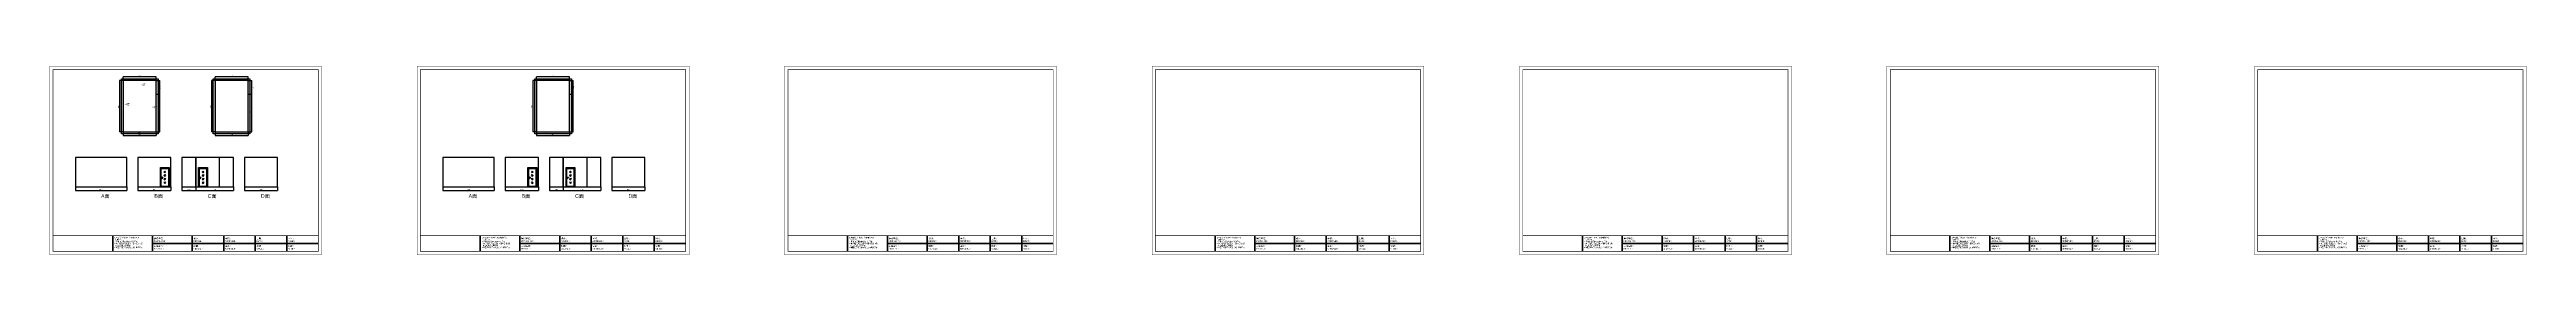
# Model space of a CAD drawing. Header units: inches. Extents: x -9450 to 207408, y -100115 to 6682.
# Drawn here: x -7408 to 127408, y -70115 to -59811 of the extents above; entities that cross this region are included whole.
import ezdxf

# ---------------------------------------------------------------- set-up
doc = ezdxf.new("R2010")
doc.units = ezdxf.units.IN
doc.header["$MEASUREMENT"] = 0
for name, color, linetype in [('hole', 5, 'Continuous'), ('tag', 1, 'Continuous'), ('字体及标识', 7, 'Continuous')]:
    doc.layers.add(name, color=color, linetype=linetype)
doc.layers.add('图纸外框', color=7, linetype='Continuous', lineweight=80)
doc.styles.get("Standard").update_dxf_attribs({"font": 'arial.ttf'})
doc.dimstyles.new('DimStyle', dxfattribs={"dimtxt": 100, "dimasz": 50, "dimexe": 0.18, "dimexo": 0.0625, "dimgap": 50, "dimtad": 1, "dimdec": 0, "dimzin": 0, "dimdsep": 46, "dimtxsty": 'Standard', "dimblk": 'ARCHTICK', "dimcen": 0.09, "dimadec": 0, "dimazin": 0, "dimtfac": 1, "dimtdec": 4, "dimtofl": 0, "dimtmove": 0, "dimatfit": 3, "dimfxl": 1, "dimtolj": 1, "dimtzin": 0, "dimarcsym": 0})

# ---------------------------------------------------------------- blocks, each defined once
blk = doc.blocks.new('图框658')
at = {"color": 0}
for p, q in [((-3849, -8782), (-3849, -9622)), ((-1749, -8782), (-1749, -9622)), ((350, -8782), (350, -9622)), ((2012, -8782), (2012, -9622)), ((3674, -8782), (3674, -9622)), ((5336, -8782), (5336, -9622)), ((-1749, -9202), (6998, -9202))]:
    blk.add_line(p, q, dxfattribs=at)
for points in [[(-7173, 175, 17.5, 17.5, 0), (-7173, -9797, 17.5, 17.5, 0), (7173, -9797, 17.5, 17.5, 0), (7173, 175, 17.5, 17.5, 0)], [(-6998, 0, 35, 35, 0), (-6998, -9622, 35, 35, 0), (6998, -9622, 35, 35, 0), (6998, 0, 35, 35, 0)]]:
    blk.add_lwpolyline(points, format="xyseb", close=True, dxfattribs=at)
blk.add_lwpolyline([(-6998, -8782, 35, 35, 0), (6998, -8782, 35, 35, 0)], format="xyseb", dxfattribs=at)
at = {"color": 0, "char_height": 84, "width": 3278.69, "attachment_point": 1}
for s, insert in [('\\fsimsun|b0|i0|c134|p2;\\H1x;建设单位:\\PPROPRITOR:', (-1680, -8894)), ('\\fsimsun|b0|i0|c134|p2;设计:  \\PDESIGN:', (420, -8897)), ('{\\fSimSun|b0|i0|c134|p2;审核:\\PAPPRDVED:}', (2082, -8897)), ('\\fsimsun|b0|i0|c134|p2;日期: \\PDATE:', (3744, -8897)), ('\\fsimsun|b0|i0|c134|p2;图号:  \\PDRGNO:', (5406, -8897)), ('\\fsimsun|b0|i0|c134|p2;工程名称:\\PPROTECT:', (-1680, -9297)), ('\\fsimsun|b0|i0|c134|p2;制图:  \\PCHECKET:', (420, -9298)), ('{\\fSimSun|b0|i0|c134|p2;审定:\\PAPPRDVED:}', (2082, -9298)), ('{\\fSimSun|b0|i0|c134|p2;比例:\\PSCALE:}', (3744, -9298)), ('{\\fSimSun|b0|i0|c134|p2;张数:\\PSHTNO:}', (5406, -9298))]:
    blk.add_mtext(s, dxfattribs=dict(at, insert=insert))
at = {"layer": '字体及标识', "color": 255, "insert": (-3760, -8860), "char_height": 63, "width": 2000, "attachment_point": 1}
blk.add_mtext('1.本图纸所有权属广东省唯美陶瓷^J  有限公司;^J2.承建商必须实地核实所有尺寸;^J3.本工程所涉及的消防工程由经销商委^J  托当地消防公司承建;^J4.本图纸所标尺寸均为完成饰面后尺寸', dxfattribs=at)
blk = doc.blocks.new('单图框')
at = {"layer": '图纸外框', "color": 7, "xscale": 0.10314960629921, "yscale": 0.10314960629921, "zscale": 0.03937007874016}
blk.add_blockref('图框658', (0, 0), dxfattribs=at)
blk = doc.blocks.new('_ArchTick')
at = {"color": 0, "linetype": 'ByBlock'}
blk.add_lwpolyline([(-0.5, -0.5, 0.4, 0.4, 0), (0.5, 0.5, 0.4, 0.4, 0)], format="xyseb", dxfattribs=at)
blk = doc.blocks.new('*D307')
at = {"color": 0, "linetype": 'ByBlock', "lineweight": -2}
for p, q in [((-1800, -2800.0625), (-1800, -3200.18)), ((-1800, -3200), (1800, -3200)), ((1800, -2800.0625), (1800, -3200.18))]:
    blk.add_line(p, q, dxfattribs=at)
at = {"layer": 'Defpoints'}
for p in [(-1800, -2800), (1800, -2800), (1800, -3200)]:
    blk.add_point(p, dxfattribs=at)
at = {"color": 0, "lineweight": -2, "xscale": 50, "yscale": 50, "zscale": 50, "rotation": 180}
blk.add_blockref('_ArchTick', (-1800, -3200), dxfattribs=at)
at = {"color": 0, "lineweight": -2, "xscale": 50, "yscale": 50, "zscale": 50}
blk.add_blockref('_ArchTick', (1800, -3200), dxfattribs=at)
at = {"color": 0, "insert": (0, -3150), "char_height": 100, "attachment_point": 8}
blk.add_mtext('3600', dxfattribs=at)
blk = doc.blocks.new('*D308')
at = {"color": 0, "linetype": 'ByBlock', "lineweight": -2}
for p, q in [((1800.0625, 1300), (2200.18, 1300)), ((2200, -2800), (2200, 1300)), ((1800.0625, -2800), (2200.18, -2800))]:
    blk.add_line(p, q, dxfattribs=at)
at = {"layer": 'Defpoints'}
for p in [(1800, 1300), (2200, 1300), (1800, -2800)]:
    blk.add_point(p, dxfattribs=at)
at = {"color": 0, "lineweight": -2, "xscale": 50, "yscale": 50, "zscale": 50}
for p, rotation in [((2200, 1300), 90), ((2200, -2800), 270)]:
    blk.add_blockref('_ArchTick', p, dxfattribs=dict(at, rotation=rotation))
at = {"color": 0, "insert": (2150, -750), "char_height": 100, "attachment_point": 8, "rotation": 90}
blk.add_mtext('4100', dxfattribs=at)
blk = doc.blocks.new('*D309')
at = {"color": 0, "linetype": 'ByBlock', "lineweight": -2}
for p, q in [((1800.0625, 2800), (2200.18, 2800)), ((2200, 1300), (2200, 2800)), ((1800.0625, 1300), (2200.18, 1300))]:
    blk.add_line(p, q, dxfattribs=at)
at = {"layer": 'Defpoints'}
for p in [(1800, 2800), (2200, 2800), (1800, 1300)]:
    blk.add_point(p, dxfattribs=at)
at = {"color": 0, "lineweight": -2, "xscale": 50, "yscale": 50, "zscale": 50}
for p, rotation in [((2200, 2800), 90.0000000000001), ((2200, 1300), 270)]:
    blk.add_blockref('_ArchTick', p, dxfattribs=dict(at, rotation=rotation))
at = {"color": 0, "insert": (2250, 2050), "char_height": 100, "attachment_point": 8, "rotation": 270}
blk.add_mtext('1500', dxfattribs=at)
blk = doc.blocks.new('*D310')
at = {"color": 0, "linetype": 'ByBlock', "lineweight": -2}
for p, q in [((-1800, 2800.0625), (-1800, 3200.18)), ((1800, 3200), (-1800, 3200)), ((1800, 2800.0625), (1800, 3200.18))]:
    blk.add_line(p, q, dxfattribs=at)
at = {"layer": 'Defpoints'}
for p in [(-1800, 3200), (-1800, 2800), (1800, 2800)]:
    blk.add_point(p, dxfattribs=at)
at = {"color": 0, "lineweight": -2, "xscale": 50, "yscale": 50, "zscale": 50, "rotation": 180}
blk.add_blockref('_ArchTick', (-1800, 3200), dxfattribs=at)
at = {"color": 0, "lineweight": -2, "xscale": 50, "yscale": 50, "zscale": 50}
blk.add_blockref('_ArchTick', (1800, 3200), dxfattribs=at)
at = {"color": 0, "insert": (0, 3250), "char_height": 100, "attachment_point": 8}
blk.add_mtext('3600', dxfattribs=at)
blk = doc.blocks.new('*D311')
at = {"color": 0, "linetype": 'ByBlock', "lineweight": -2}
for p, q in [((-1800.0625, 2800), (-2200.18, 2800)), ((-2200, 2800), (-2200, -2800)), ((-1800.0625, -2800), (-2200.18, -2800))]:
    blk.add_line(p, q, dxfattribs=at)
at = {"layer": 'Defpoints'}
for p in [(-1800, 2800), (-2200, -2800), (-1800, -2800)]:
    blk.add_point(p, dxfattribs=at)
at = {"color": 0, "lineweight": -2, "xscale": 50, "yscale": 50, "zscale": 50}
for p, rotation in [((-2200, 2800), 90), ((-2200, -2800), 270)]:
    blk.add_blockref('_ArchTick', p, dxfattribs=dict(at, rotation=rotation))
at = {"color": 0, "insert": (-2250, 0), "char_height": 100, "attachment_point": 8, "rotation": 90}
blk.add_mtext('5600', dxfattribs=at)
blk = doc.blocks.new('房间4墙面方向标识')
at = {"layer": 'tag', "char_height": 200, "attachment_point": 1}
for s, insert in [('A面', (-1561, 320)), ('B面', (179, 2442)), ('C面', (1400, 0)), ('D面', (-400, -2800))]:
    blk.add_mtext(s, dxfattribs=dict(at, insert=insert))
blk = doc.blocks.new('*D316')
at = {"color": 0, "linetype": 'ByBlock', "lineweight": -2}
for p, q in [((0, -0.0625), (0, -400.18)), ((0, -400), (5600, -400)), ((5600, -0.0625), (5600, -400.18))]:
    blk.add_line(p, q, dxfattribs=at)
at = {"layer": 'Defpoints'}
for p in [(0, 0), (5600, 0), (5600, -400)]:
    blk.add_point(p, dxfattribs=at)
at = {"color": 0, "lineweight": -2, "xscale": 50, "yscale": 50, "zscale": 50, "rotation": 180}
blk.add_blockref('_ArchTick', (0, -400), dxfattribs=at)
at = {"color": 0, "lineweight": -2, "xscale": 50, "yscale": 50, "zscale": 50}
blk.add_blockref('_ArchTick', (5600, -400), dxfattribs=at)
at = {"color": 0, "insert": (2800, -350), "char_height": 100, "attachment_point": 8}
blk.add_mtext('5600', dxfattribs=at)
blk = doc.blocks.new('房间4墙面整体铺贴方案4')
blk.add_lwpolyline([(0, -3200), (5600, -3200), (5600, 0), (0, 0)], close=True)
blk = doc.blocks.new('*D319')
at = {"color": 0, "linetype": 'ByBlock', "lineweight": -2}
for p, q in [((0, -0.0625), (0, -400.18)), ((0, -400), (3600, -400)), ((3600, -0.0625), (3600, -400.18))]:
    blk.add_line(p, q, dxfattribs=at)
at = {"layer": 'Defpoints'}
for p in [(0, 0), (3600, 0), (3600, -400)]:
    blk.add_point(p, dxfattribs=at)
at = {"color": 0, "lineweight": -2, "xscale": 50, "yscale": 50, "zscale": 50, "rotation": 180}
blk.add_blockref('_ArchTick', (0, -400), dxfattribs=at)
at = {"color": 0, "lineweight": -2, "xscale": 50, "yscale": 50, "zscale": 50}
blk.add_blockref('_ArchTick', (3600, -400), dxfattribs=at)
at = {"color": 0, "insert": (1800, -350), "char_height": 100, "attachment_point": 8}
blk.add_mtext('3600', dxfattribs=at)
blk = doc.blocks.new('门前视')
at = {"linetype": 'ByBlock'}
for p, q in [((-1.24, 4.92), (1.24, 4.92)), ((-1.24, 0), (-1.24, 4.92)), ((-1.08, 0), (-1.24, 0)), ((1.08, 4.75), (-1.08, 4.75)), ((-1.08, 4.75), (-1.08, 0)), ((-1.08, 0), (-0.99, 0)), ((-0.99, 0), (-0.99, 4.66)), ((-0.99, 4.66), (0.98, 4.66)), ((-0.99, 0), (-0.98, 0.01)), ((-0.98, 4.65), (0.98, 4.65)), ((-0.98, 0.07), (-0.98, 4.65)), ((-0.97, 0.07), (-0.98, 0.07)), ((-0.98, 0.07), (-0.98, 0.01)), ((-0.98, 0.01), (0.98, 0.01)), ((0.98, 0.07), (-0.97, 0.07)), ((-0.87, 2.54), (-0.85, 2.57)), ((-0.87, 2.06), (-0.87, 2.54)), ((-0.86, 2.03), (-0.87, 2.06)), ((-0.84, 2.02), (-0.86, 2.03)), ((-0.85, 2.57), (-0.84, 2.57)), ((-0.85, 2.39), (-0.84, 2.41)), ((-0.85, 2.37), (-0.85, 2.39)), ((-0.83, 2.36), (-0.85, 2.37)), ((-0.84, 2.57), (-0.82, 2.57)), ((-0.84, 2.41), (-0.8, 2.42)), ((-0.81, 2.03), (-0.84, 2.02)), ((-0.81, 2.37), (-0.83, 2.36)), ((-0.82, 2.57), (-0.8, 2.57)), ((-0.77, 2.38), (-0.81, 2.37)), ((-0.79, 2.04), (-0.81, 2.03)), ((-0.8, 2.57), (-0.78, 2.54)), ((-0.8, 2.42), (-0.67, 2.42)), ((-0.78, 2.06), (-0.79, 2.04)), ((-0.78, 2.54), (-0.78, 2.06)), ((-0.71, 2.39), (-0.77, 2.38)), ((-0.65, 2.39), (-0.71, 2.39)), ((-0.67, 2.42), (-0.59, 2.41)), ((-0.59, 2.39), (-0.65, 2.39)), ((-0.59, 2.41), (-0.54, 2.4)), ((-0.57, 2.38), (-0.59, 2.39)), ((-0.55, 2.37), (-0.57, 2.38)), ((-0.54, 2.37), (-0.55, 2.37)), ((-0.54, 2.4), (-0.53, 2.39)), ((-0.53, 2.38), (-0.54, 2.37)), ((-0.53, 2.39), (-0.53, 2.38)), ((-0.23, 3.79), (0, 4.01)), ((-0.23, 3.79), (0, 3.57)), ((-0.23, 2.87), (0, 3.09)), ((-0.23, 2.87), (0, 2.65)), ((-0.23, 1.95), (0, 2.18)), ((-0.23, 1.95), (0, 1.73)), ((-0.22, 1.03), (0, 1.26)), ((-0.22, 1.03), (0, 0.81)), ((0, 4.01), (0.22, 3.79)), ((0, 3.57), (0.22, 3.79)), ((0, 3.09), (0.22, 2.87)), ((0, 2.65), (0.22, 2.87)), ((0, 2.18), (0.22, 1.95)), ((0, 1.73), (0.22, 1.95)), ((0, 1.26), (0.22, 1.03)), ((0, 0.81), (0.22, 1.03)), ((0.98, 4.66), (0.98, 0)), ((0.98, 4.65), (0.98, 0.07)), ((0.98, 0.01), (0.98, 0.07)), ((0.98, 0), (0.98, 0.01)), ((0.98, 0), (1.08, 0)), ((1.08, 0), (1.08, 4.75)), ((1.24, 0), (1.08, 0)), ((1.24, 4.92), (1.24, 0))]:
    blk.add_line(p, q, dxfattribs=at)
blk = doc.blocks.new('房间4墙面整体铺贴方案3')
blk.add_lwpolyline([(0, -3200), (3600, -3200), (3600, 0), (0, 0)], close=True)
at = {"layer": 'hole', "xscale": 391.657766697495, "yscale": 430.948505186089}
blk.add_blockref('门前视', (2933, -3200), dxfattribs=at)
blk = doc.blocks.new('*D323')
at = {"color": 0, "linetype": 'ByBlock', "lineweight": -2}
for p, q in [((0, -0.0625), (0, -400.18)), ((0, -400), (1500, -400)), ((1500, -0.0625), (1500, -400.18))]:
    blk.add_line(p, q, dxfattribs=at)
at = {"layer": 'Defpoints'}
for p in [(0, 0), (1500, 0), (1500, -400)]:
    blk.add_point(p, dxfattribs=at)
at = {"color": 0, "lineweight": -2, "xscale": 50, "yscale": 50, "zscale": 50, "rotation": 180}
blk.add_blockref('_ArchTick', (0, -400), dxfattribs=at)
at = {"color": 0, "lineweight": -2, "xscale": 50, "yscale": 50, "zscale": 50}
blk.add_blockref('_ArchTick', (1500, -400), dxfattribs=at)
at = {"color": 0, "insert": (750, -350), "char_height": 100, "attachment_point": 8}
blk.add_mtext('1500', dxfattribs=at)
blk = doc.blocks.new('*D324')
at = {"color": 0, "linetype": 'ByBlock', "lineweight": -2}
for p, q in [((1500, -0.0625), (1500, -400.18)), ((1500, -400), (5600, -400)), ((5600, -0.0625), (5600, -400.18))]:
    blk.add_line(p, q, dxfattribs=at)
at = {"layer": 'Defpoints'}
for p in [(1500, 0), (5600, 0), (5600, -400)]:
    blk.add_point(p, dxfattribs=at)
at = {"color": 0, "lineweight": -2, "xscale": 50, "yscale": 50, "zscale": 50, "rotation": 180}
blk.add_blockref('_ArchTick', (1500, -400), dxfattribs=at)
at = {"color": 0, "lineweight": -2, "xscale": 50, "yscale": 50, "zscale": 50}
blk.add_blockref('_ArchTick', (5600, -400), dxfattribs=at)
at = {"color": 0, "insert": (3550, -350), "char_height": 100, "attachment_point": 8}
blk.add_mtext('4100', dxfattribs=at)
blk = doc.blocks.new('房间4墙面整体铺贴方案1')
blk.add_lwpolyline([(0, -3200), (4096, -3200), (4096, 0), (0, 0)], close=True)
at = {"layer": 'hole', "xscale": 391.657766697495, "yscale": 430.948505186089}
blk.add_blockref('门前视', (2291, -3200), dxfattribs=at)
blk = doc.blocks.new('*D328')
at = {"color": 0, "linetype": 'ByBlock', "lineweight": -2}
for p, q in [((0, -0.0625), (0, -400.18)), ((0, -400), (3600, -400)), ((3600, -0.0625), (3600, -400.18))]:
    blk.add_line(p, q, dxfattribs=at)
at = {"layer": 'Defpoints'}
for p in [(0, 0), (3600, 0), (3600, -400)]:
    blk.add_point(p, dxfattribs=at)
at = {"color": 0, "lineweight": -2, "xscale": 50, "yscale": 50, "zscale": 50, "rotation": 180}
blk.add_blockref('_ArchTick', (0, -400), dxfattribs=at)
at = {"color": 0, "lineweight": -2, "xscale": 50, "yscale": 50, "zscale": 50}
blk.add_blockref('_ArchTick', (3600, -400), dxfattribs=at)
at = {"color": 0, "insert": (1800, -350), "char_height": 100, "attachment_point": 8}
blk.add_mtext('3600', dxfattribs=at)
blk = doc.blocks.new('房间4墙面整体铺贴方案0')
blk.add_lwpolyline([(0, -3200), (3600, -3200), (3600, 0), (0, 0)], close=True)
blk = doc.blocks.new('*D331')
at = {"color": 0, "linetype": 'ByBlock', "lineweight": -2}
for p, q in [((0, -0.0625), (0, -400.18)), ((0, -400), (5600, -400)), ((5600, -0.0625), (5600, -400.18))]:
    blk.add_line(p, q, dxfattribs=at)
at = {"layer": 'Defpoints'}
for p in [(0, 0), (5600, 0), (5600, -400)]:
    blk.add_point(p, dxfattribs=at)
at = {"color": 0, "lineweight": -2, "xscale": 50, "yscale": 50, "zscale": 50, "rotation": 180}
blk.add_blockref('_ArchTick', (0, -400), dxfattribs=at)
at = {"color": 0, "lineweight": -2, "xscale": 50, "yscale": 50, "zscale": 50}
blk.add_blockref('_ArchTick', (5600, -400), dxfattribs=at)
at = {"color": 0, "insert": (2800, -350), "char_height": 100, "attachment_point": 8}
blk.add_mtext('5600', dxfattribs=at)
blk = doc.blocks.new('房间4墙面整体铺贴方案4带名字')
blk.add_lwpolyline([(0, -3200), (5600, -3200), (5600, 0), (0, 0)], close=True)
blk = doc.blocks.new('*D334')
at = {"color": 0, "linetype": 'ByBlock', "lineweight": -2}
for p, q in [((0, -0.0625), (0, -400.18)), ((0, -400), (3600, -400)), ((3600, -0.0625), (3600, -400.18))]:
    blk.add_line(p, q, dxfattribs=at)
at = {"layer": 'Defpoints'}
for p in [(0, 0), (3600, 0), (3600, -400)]:
    blk.add_point(p, dxfattribs=at)
at = {"color": 0, "lineweight": -2, "xscale": 50, "yscale": 50, "zscale": 50, "rotation": 180}
blk.add_blockref('_ArchTick', (0, -400), dxfattribs=at)
at = {"color": 0, "lineweight": -2, "xscale": 50, "yscale": 50, "zscale": 50}
blk.add_blockref('_ArchTick', (3600, -400), dxfattribs=at)
at = {"color": 0, "insert": (1800, -350), "char_height": 100, "attachment_point": 8}
blk.add_mtext('3600', dxfattribs=at)
blk = doc.blocks.new('房间4墙面整体铺贴方案3带名字')
blk.add_lwpolyline([(0, -3200), (3600, -3200), (3600, 0), (0, 0)], close=True)
at = {"layer": 'hole', "xscale": 391.657766697495, "yscale": 430.948505186089}
blk.add_blockref('门前视', (2933, -3200), dxfattribs=at)
blk = doc.blocks.new('*D337')
at = {"color": 0, "linetype": 'ByBlock', "lineweight": -2}
for p, q in [((0, -0.0625), (0, -400.18)), ((0, -400), (1500, -400)), ((1500, -0.0625), (1500, -400.18))]:
    blk.add_line(p, q, dxfattribs=at)
at = {"layer": 'Defpoints'}
for p in [(0, 0), (1500, 0), (1500, -400)]:
    blk.add_point(p, dxfattribs=at)
at = {"color": 0, "lineweight": -2, "xscale": 50, "yscale": 50, "zscale": 50, "rotation": 180}
blk.add_blockref('_ArchTick', (0, -400), dxfattribs=at)
at = {"color": 0, "lineweight": -2, "xscale": 50, "yscale": 50, "zscale": 50}
blk.add_blockref('_ArchTick', (1500, -400), dxfattribs=at)
at = {"color": 0, "insert": (750, -350), "char_height": 100, "attachment_point": 8}
blk.add_mtext('1500', dxfattribs=at)
blk = doc.blocks.new('*D338')
at = {"color": 0, "linetype": 'ByBlock', "lineweight": -2}
for p, q in [((1500, -0.0625), (1500, -400.18)), ((1500, -400), (5600, -400)), ((5600, -0.0625), (5600, -400.18))]:
    blk.add_line(p, q, dxfattribs=at)
at = {"layer": 'Defpoints'}
for p in [(1500, 0), (5600, 0), (5600, -400)]:
    blk.add_point(p, dxfattribs=at)
at = {"color": 0, "lineweight": -2, "xscale": 50, "yscale": 50, "zscale": 50, "rotation": 180}
blk.add_blockref('_ArchTick', (1500, -400), dxfattribs=at)
at = {"color": 0, "lineweight": -2, "xscale": 50, "yscale": 50, "zscale": 50}
blk.add_blockref('_ArchTick', (5600, -400), dxfattribs=at)
at = {"color": 0, "insert": (3550, -350), "char_height": 100, "attachment_point": 8}
blk.add_mtext('4100', dxfattribs=at)
blk = doc.blocks.new('房间4墙面整体铺贴方案1带名字')
blk.add_lwpolyline([(0, -3200), (4096, -3200), (4096, 0), (0, 0)], close=True)
at = {"layer": 'hole', "xscale": 391.657766697495, "yscale": 430.948505186089}
blk.add_blockref('门前视', (2291, -3200), dxfattribs=at)
blk = doc.blocks.new('*D341')
at = {"color": 0, "linetype": 'ByBlock', "lineweight": -2}
for p, q in [((0, -0.0625), (0, -400.18)), ((0, -400), (3600, -400)), ((3600, -0.0625), (3600, -400.18))]:
    blk.add_line(p, q, dxfattribs=at)
at = {"layer": 'Defpoints'}
for p in [(0, 0), (3600, 0), (3600, -400)]:
    blk.add_point(p, dxfattribs=at)
at = {"color": 0, "lineweight": -2, "xscale": 50, "yscale": 50, "zscale": 50, "rotation": 180}
blk.add_blockref('_ArchTick', (0, -400), dxfattribs=at)
at = {"color": 0, "lineweight": -2, "xscale": 50, "yscale": 50, "zscale": 50}
blk.add_blockref('_ArchTick', (3600, -400), dxfattribs=at)
at = {"color": 0, "insert": (1800, -350), "char_height": 100, "attachment_point": 8}
blk.add_mtext('3600', dxfattribs=at)
blk = doc.blocks.new('房间4墙面整体铺贴方案0带名字')
blk.add_lwpolyline([(0, -3200), (3600, -3200), (3600, 0), (0, 0)], close=True)
blk = doc.blocks.new('房间4墙轮廓20170103101246650')
h = blk.add_hatch(color=9)
h.paths.add_polyline_path([(-1800, -2800), (1800, -2800), (1800, 1300), (1800, 2800), (-1800, 2800)])
h.paths.add_polyline_path([(-2000, 3000), (2000, 3000), (2000, 1400), (2000, -3000), (-2000, -3000)])
for p, q in [((-2000, 3000), (2000, 3000)), ((-2000, -3000), (-2000, 3000)), ((1800, 2800), (-1800, 2800)), ((-1800, 2800), (-1800, -2800)), ((1800, 1300), (1800, 2800)), ((2000, 3000), (2000, 1400)), ((1800, -2800), (1800, 1300)), ((2000, 1400), (2000, -3000)), ((2000, -3000), (-2000, -3000)), ((-1800, -2800), (1800, -2800))]:
    blk.add_line(p, q)
for base, p1, p2, angle, picture, middle in [((-2200, -2800), (-1800, 2800), (-1800, -2800), 270, '*D311', (-2200, 0)), ((-1800, 3200), (1800, 2800), (-1800, 2800), 180, '*D310', (0, 3200)), ((2200, 2800), (1800, 1300), (1800, 2800), 90, '*D309', (2200, 2050)), ((2200, 1300), (1800, -2800), (1800, 1300), 90, '*D308', (2200, -750))]:
    dim = blk.add_linear_dim(base=base, p1=p1, p2=p2, angle=angle, dimstyle='DimStyle', override={"dimpost": '<>'})
    dim.commit()
    dim.dimension.update_dxf_attribs({"geometry": picture, "text_midpoint": middle})
dim = blk.add_linear_dim(base=(1800, -3200), p1=(-1800, -2800), p2=(1800, -2800), dimstyle='DimStyle', override={"dimpost": '<>'})
dim.commit()
dim.dimension.update_dxf_attribs({"geometry": '*D307', "text_midpoint": (0, -3200)})
blk = doc.blocks.new('房间4墙面4铺贴')
blk.add_lwpolyline([(0, 0), (5600, 0), (5600, 3200), (0, 3200)], close=True)
blk.add_blockref('房间4墙面整体铺贴方案4', (0, 3200, -1))
at = {"layer": 'tag', "insert": (2800, -800), "char_height": 400, "attachment_point": 1}
blk.add_mtext('A面', dxfattribs=at)
dim = blk.add_linear_dim(base=(5600, -400), p1=(0, 0), p2=(5600, 0), dimstyle='DimStyle', override={"dimpost": '<>'})
dim.commit()
dim.dimension.update_dxf_attribs({"geometry": '*D316', "text_midpoint": (2800, -400)})
blk = doc.blocks.new('房间4墙面3铺贴')
blk.add_lwpolyline([(0, 0), (3600, 0), (3600, 3200), (0, 3200)], close=True)
blk.add_blockref('房间4墙面整体铺贴方案3', (0, 3200, -1))
at = {"layer": 'tag', "insert": (1800, -800), "char_height": 400, "attachment_point": 1}
blk.add_mtext('B面', dxfattribs=at)
dim = blk.add_linear_dim(base=(3600, -400), p1=(0, 0), p2=(3600, 0), dimstyle='DimStyle', override={"dimpost": '<>'})
dim.commit()
dim.dimension.update_dxf_attribs({"geometry": '*D319', "text_midpoint": (1800, -400)})
blk = doc.blocks.new('房间4墙面2铺贴')
for points in [[(0, 0), (1500, 0), (1500, 3200), (0, 3200)], [(1500, 0), (5600, 0), (5600, 3200), (1500, 3200)]]:
    blk.add_lwpolyline(points, close=True)
blk.add_blockref('房间4墙面整体铺贴方案1', (0, 3200, -1))
at = {"layer": 'tag', "insert": (2800, -800), "char_height": 400, "attachment_point": 1}
blk.add_mtext('C面', dxfattribs=at)
for base, p1, p2, picture, middle in [((1500, -400), (0, 0), (1500, 0), '*D323', (750, -400)), ((5600, -400), (1500, 0), (5600, 0), '*D324', (3550, -400))]:
    dim = blk.add_linear_dim(base=base, p1=p1, p2=p2, dimstyle='DimStyle', override={"dimpost": '<>'})
    dim.commit()
    dim.dimension.update_dxf_attribs({"geometry": picture, "text_midpoint": middle})
blk = doc.blocks.new('房间4墙面0铺贴')
blk.add_lwpolyline([(0, 0), (3600, 0), (3600, 3200), (0, 3200)], close=True)
blk.add_blockref('房间4墙面整体铺贴方案0', (0, 3200, -1))
at = {"layer": 'tag', "insert": (1800, -800), "char_height": 400, "attachment_point": 1}
blk.add_mtext('D面', dxfattribs=at)
dim = blk.add_linear_dim(base=(3600, -400), p1=(0, 0), p2=(3600, 0), dimstyle='DimStyle', override={"dimpost": '<>'})
dim.commit()
dim.dimension.update_dxf_attribs({"geometry": '*D328', "text_midpoint": (1800, -400)})
blk = doc.blocks.new('房间4墙面4铺贴带名字')
blk.add_lwpolyline([(0, 0), (5600, 0), (5600, 3200), (0, 3200)], close=True)
blk.add_blockref('房间4墙面整体铺贴方案4带名字', (0, 3200, -1))
at = {"layer": 'tag', "insert": (2800, -800), "char_height": 400, "attachment_point": 1}
blk.add_mtext('A面', dxfattribs=at)
dim = blk.add_linear_dim(base=(5600, -400), p1=(0, 0), p2=(5600, 0), dimstyle='DimStyle', override={"dimpost": '<>'})
dim.commit()
dim.dimension.update_dxf_attribs({"geometry": '*D331', "text_midpoint": (2800, -400)})
blk = doc.blocks.new('房间4墙面3铺贴带名字')
blk.add_lwpolyline([(0, 0), (3600, 0), (3600, 3200), (0, 3200)], close=True)
blk.add_blockref('房间4墙面整体铺贴方案3带名字', (0, 3200, -1))
at = {"layer": 'tag', "insert": (1800, -800), "char_height": 400, "attachment_point": 1}
blk.add_mtext('B面', dxfattribs=at)
dim = blk.add_linear_dim(base=(3600, -400), p1=(0, 0), p2=(3600, 0), dimstyle='DimStyle', override={"dimpost": '<>'})
dim.commit()
dim.dimension.update_dxf_attribs({"geometry": '*D334', "text_midpoint": (1800, -400)})
blk = doc.blocks.new('房间4墙面2铺贴带名字')
for points in [[(0, 0), (1500, 0), (1500, 3200), (0, 3200)], [(1500, 0), (5600, 0), (5600, 3200), (1500, 3200)]]:
    blk.add_lwpolyline(points, close=True)
blk.add_blockref('房间4墙面整体铺贴方案1带名字', (0, 3200, -1))
at = {"layer": 'tag', "insert": (2800, -800), "char_height": 400, "attachment_point": 1}
blk.add_mtext('C面', dxfattribs=at)
for base, p1, p2, picture, middle in [((1500, -400), (0, 0), (1500, 0), '*D337', (750, -400)), ((5600, -400), (1500, 0), (5600, 0), '*D338', (3550, -400))]:
    dim = blk.add_linear_dim(base=base, p1=p1, p2=p2, dimstyle='DimStyle', override={"dimpost": '<>'})
    dim.commit()
    dim.dimension.update_dxf_attribs({"geometry": picture, "text_midpoint": middle})
blk = doc.blocks.new('房间4墙面0铺贴带名字')
blk.add_lwpolyline([(0, 0), (3600, 0), (3600, 3200), (0, 3200)], close=True)
blk.add_blockref('房间4墙面整体铺贴方案0带名字', (0, 3200, -1))
at = {"layer": 'tag', "insert": (1800, -800), "char_height": 400, "attachment_point": 1}
blk.add_mtext('D面', dxfattribs=at)
dim = blk.add_linear_dim(base=(3600, -400), p1=(0, 0), p2=(3600, 0), dimstyle='DimStyle', override={"dimpost": '<>'})
dim.commit()
dim.dimension.update_dxf_attribs({"geometry": '*D341', "text_midpoint": (1800, -400)})

msp = doc.modelspace()

# ---------------------------------------------------------------- block references
for name, p, xscale, yscale, zscale in [('单图框', (0, -60000), 10, 10, 10), ('房间4墙轮廓20170103101246650', (-2500, -62000), 0.5, 0.5, 0.5), ('房间4墙轮廓20170103101246650', (2500, -62000), 0.5, 0.5, 0.5), ('单图框', (20000, -60000), 10, 10, 10), ('房间4墙轮廓20170103101246650', (20000, -62000), 0.5, 0.5, 0.5), ('单图框', (40000, -60000), 10, 10, 10), ('单图框', (60000, -60000), 10, 10, 10), ('单图框', (80000, -60000), 10, 10, 10), ('单图框', (100000, -60000), 10, 10, 10), ('单图框', (120000, -60000), 10, 10, 10), ('房间4墙面方向标识', (-2500, -62000), 0.5, 0.5, 0.5), ('房间4墙面4铺贴', (-6000, -66400), 0.5, 0.5, 0.5), ('房间4墙面3铺贴', (-2600, -66400), 0.5, 0.5, 0.5), ('房间4墙面2铺贴', (-200, -66400), 0.5, 0.5, 0.5), ('房间4墙面0铺贴', (3200, -66400), 0.5, 0.5, 0.5), ('房间4墙面4铺贴带名字', (14000, -66400), 0.5, 0.5, 0.5), ('房间4墙面3铺贴带名字', (17400, -66400), 0.5, 0.5, 0.5), ('房间4墙面2铺贴带名字', (19800, -66400), 0.5, 0.5, 0.5), ('房间4墙面0铺贴带名字', (23200, -66400), 0.5, 0.5, 0.5)]:
    msp.add_blockref(name, p, dxfattribs=dict(xscale=xscale, yscale=yscale, zscale=zscale))

doc.saveas('drawing.dxf')
